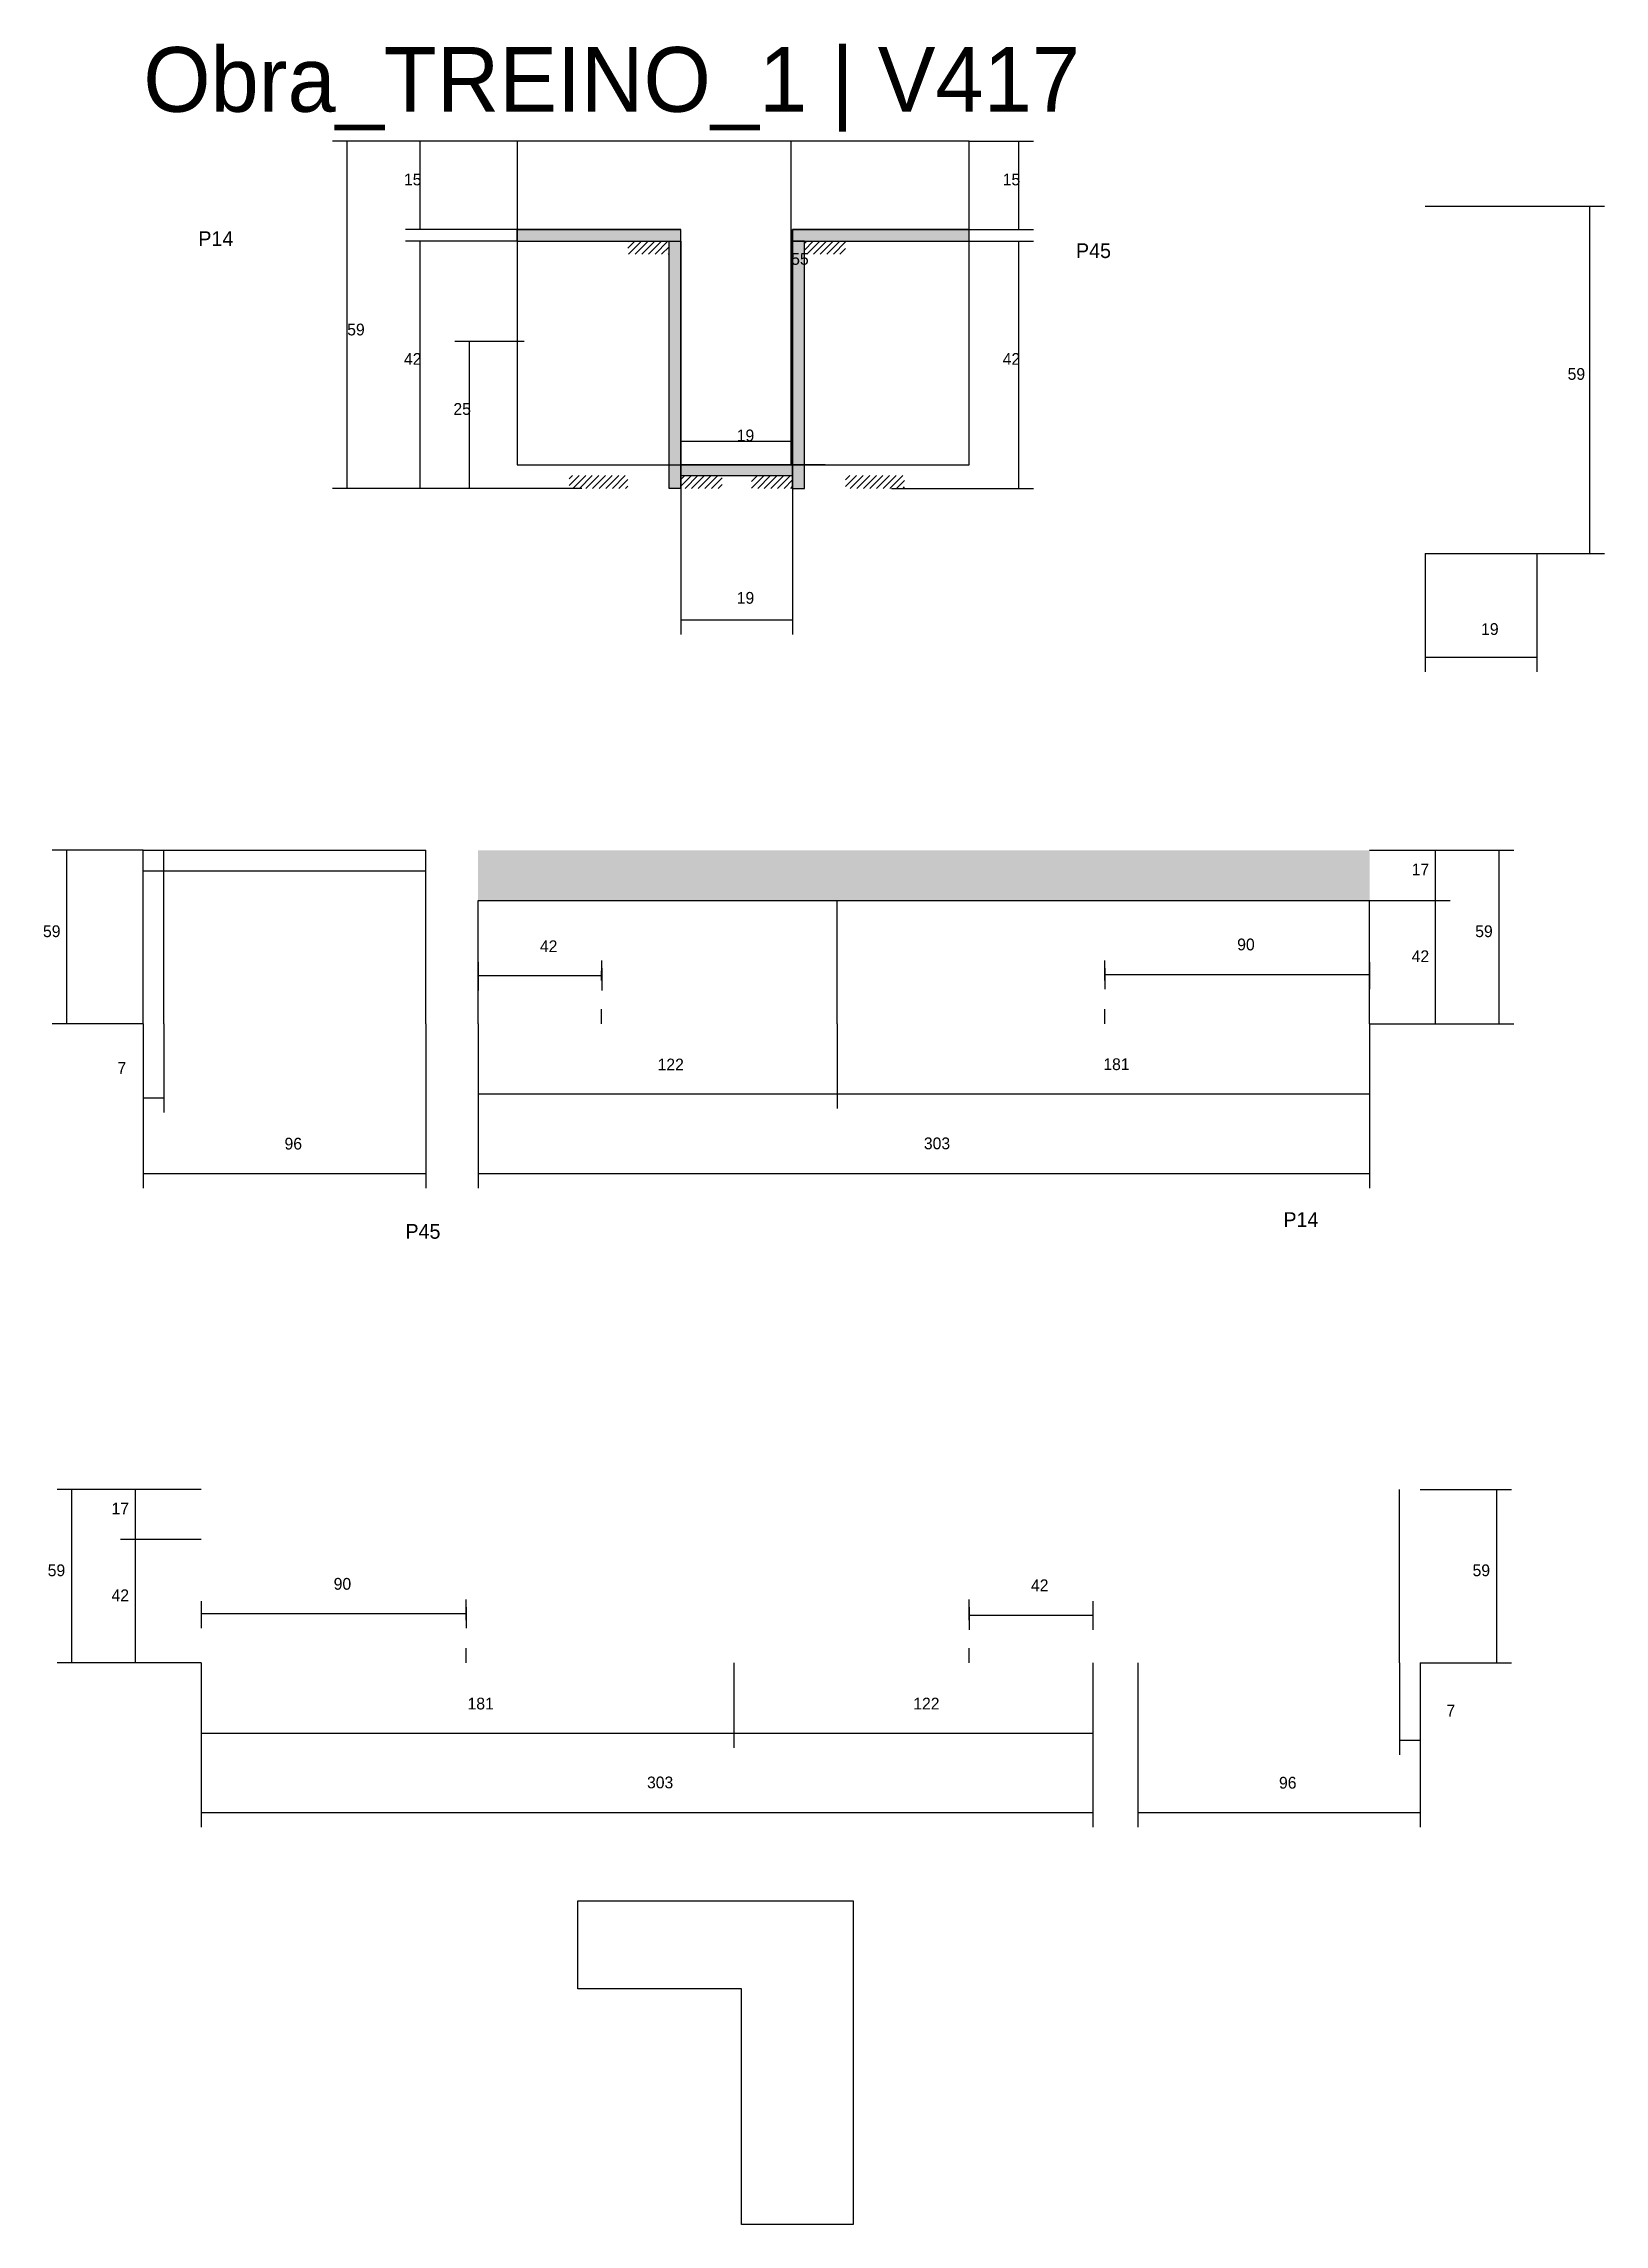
# Model space of a CAD drawing. Header units: metres. Extents: x -132 to 34800, y -36000 to 1848.
# Drawn here: x 17446 to 17977, y -6178 to -5437 of the extents above; entities that cross this region are included whole.
import ezdxf

# ---------------------------------------------------------------- set-up
doc = ezdxf.new("R2010")
doc.units = ezdxf.units.M
for name, color, linetype in [('CONCRETO', 251, 'Continuous'), ('COTA', 4, 'Continuous'), ('Cota Seção (2x)', 4, 'Continuous'), ('Hachura', 253, 'Continuous'), ('LABEL_ID', 3, 'Continuous'), ('NOMENCLATURA', 7, 'Continuous'), ('Painéis', 200, 'Continuous'), ('SARR_2.2x7', 40, 'Continuous')]:
    doc.layers.add(name, color=color, linetype=linetype)

msp = doc.modelspace()

# ---------------------------------------------------------------- texts
at = {"layer": 'COTA'}
for s, p in [('15', (17568.6, -5485)), ('15', (17772.1, -5485)), ('59', (17549.3, -5536)), ('42', (17568.6, -5546)), ('42', (17772.1, -5546)), ('59', (17964.1, -5551.1)), ('25', (17585.4, -5563)), ('19', (17681.7, -5627.2)), ('19', (17934.7, -5637.8)), ('17', (17911.1, -5719.5)), ('59', (17932.7, -5740.5)), ('42', (17911.1, -5749)), ('7', (17471.2, -5787)), ('122', (17654.8, -5785.8)), ('181', (17806.3, -5785.7)), ('96', (17528, -5812.7)), ('303', (17745.3, -5812.6)), ('17', (17469.2, -5936.7)), ('59', (17447.5, -5957.7)), ('42', (17469.2, -5966.2)), ('181', (17590.2, -6003)), ('122', (17741.7, -6003)), ('7', (17922.9, -6005.4)), ('303', (17651.2, -6029.8)), ('96', (17866, -6029.9))]:
    msp.add_text(s, height=4, dxfattribs=at).set_placement(p)
at = {"layer": 'Cota Seção (2x)'}
for s, p in [('55', (17700.2, -5512)), ('19', (17681.7, -5572)), ('59', (17445.9, -5740.5)), ('42', (17614.8, -5745.6)), ('90', (17851.8, -5745)), ('90', (17544.7, -5962.3)), ('42', (17781.7, -5962.8)), ('59', (17931.8, -5957.7))]:
    msp.add_text(s, height=4, dxfattribs=at).set_placement(p)
at = {"layer": 'LABEL_ID'}
msp.add_text('Obra_TREINO_1 | V417', height=22, dxfattribs=at).set_placement((17480, -5460))
at = {"layer": 'NOMENCLATURA'}
for s, p in [('P14', (17498.7, -5505.6)), ('P45', (17797, -5509.7)), ('P45', (17569.1, -5843)), ('P14', (17867.5, -5839))]:
    msp.add_text(s, height=5, dxfattribs=at).set_placement(p)

# ---------------------------------------------------------------- hatches: boundary and pattern name
at = {"layer": 'COTA'}
h = msp.add_hatch(dxfattribs=at)
h.set_pattern_fill('AR-CONC', scale=0.03)
h.paths.add_polyline_path([(17896.8, -5728), (17896.8, -5711), (17896.8, -5711), (17593.8, -5711), (17593.8, -5711), (17593.8, -5728), (17593.8, -5728), (17896.8, -5728)])
at = {"layer": 'Hachura'}
h = msp.add_hatch(color=8, dxfattribs=at)
h.dxf.hatch_style = 1
h.paths.add_polyline_path([(17662.7, -5504), (17662.7, -5500), (17662.7, -5500), (17607.1, -5500), (17607.1, -5500), (17607.1, -5504), (17607.1, -5504), (17662.7, -5504)])
h = msp.add_hatch(dxfattribs=at)
h.set_pattern_fill('ANSI31', scale=0.5)
h.paths.add_polyline_path([(17658.7, -5508.4), (17658.7, -5504), (17658.7, -5504), (17644.7, -5504), (17644.7, -5504), (17644.7, -5508.4), (17644.7, -5508.4), (17658.7, -5508.4)])
h = msp.add_hatch(color=8, dxfattribs=at)
h.dxf.hatch_style = 1
h.paths.add_polyline_path([(17658.7, -5504), (17662.7, -5504), (17662.7, -5504), (17662.7, -5588), (17662.7, -5588), (17658.7, -5588), (17658.7, -5588), (17658.7, -5504)])
h = msp.add_hatch(color=8, dxfattribs=at)
h.dxf.hatch_style = 1
h.paths.add_polyline_path([(17760.7, -5504), (17760.7, -5500), (17760.7, -5500), (17700.7, -5500), (17700.7, -5500), (17700.7, -5504), (17700.7, -5504), (17760.7, -5504)])
h = msp.add_hatch(color=8, dxfattribs=at)
h.dxf.hatch_style = 1
h.paths.add_polyline_path([(17704.7, -5504), (17700.7, -5504), (17700.7, -5504), (17700.7, -5588), (17700.7, -5588), (17704.7, -5588), (17704.7, -5588), (17704.7, -5504)])
h = msp.add_hatch(dxfattribs=at)
h.set_pattern_fill('ANSI31', scale=0.5)
h.paths.add_polyline_path([(17704.7, -5508.4), (17704.7, -5504), (17704.7, -5504), (17718.7, -5504), (17718.7, -5504), (17718.7, -5508.4), (17718.7, -5508.4), (17704.7, -5508.4)])
h = msp.add_hatch(color=8, dxfattribs=at)
h.dxf.hatch_style = 1
h.paths.add_polyline_path([(17700.7, -5583.6), (17700.7, -5580), (17700.7, -5580), (17662.7, -5580), (17662.7, -5580), (17662.7, -5583.6), (17662.7, -5583.6), (17700.7, -5583.6)])
h = msp.add_hatch(dxfattribs=at)
h.set_pattern_fill('ANSI31', scale=0.5)
h.paths.add_polyline_path([(17624.7, -5588), (17624.7, -5583.6), (17624.7, -5583.6), (17644.7, -5583.6), (17644.7, -5583.6), (17644.7, -5588), (17644.7, -5588), (17624.7, -5588)])
h = msp.add_hatch(dxfattribs=at)
h.set_pattern_fill('ANSI31', scale=0.5)
h.paths.add_polyline_path([(17662.7, -5588), (17662.7, -5583.6), (17662.7, -5583.6), (17676.7, -5583.6), (17676.7, -5583.6), (17676.7, -5588), (17676.7, -5588), (17662.7, -5588)])
h = msp.add_hatch(dxfattribs=at)
h.set_pattern_fill('ANSI31', scale=0.5)
h.paths.add_polyline_path([(17700.7, -5588), (17700.7, -5583.6), (17700.7, -5583.6), (17686.7, -5583.6), (17686.7, -5583.6), (17686.7, -5588), (17686.7, -5588), (17700.7, -5588)])
h = msp.add_hatch(dxfattribs=at)
h.set_pattern_fill('ANSI31', scale=0.5)
h.paths.add_polyline_path([(17738.7, -5588), (17738.7, -5583.6), (17738.7, -5583.6), (17718.7, -5583.6), (17718.7, -5583.6), (17718.7, -5588), (17718.7, -5588), (17738.7, -5588)])

# ---------------------------------------------------------------- linework, layer by layer
at = {"layer": 'CONCRETO'}
for points in [[(17607.1, -5580), (17760.7, -5580), (17760.7, -5470), (17607.1, -5470)], [(17627.7, -6098), (17627.7, -6068), (17721.3, -6068), (17721.3, -6098), (17721.3, -6098), (17721.3, -6178), (17683.3, -6178), (17683.3, -6098)]]:
    msp.add_lwpolyline(points, close=True, dxfattribs=at)
at = {"layer": 'COTA'}
for p, q in [((17607.1, -5470), (17544.3, -5470)), ((17549.3, -5588), (17549.3, -5470)), ((17607.1, -5470), (17569.1, -5470)), ((17574.1, -5500), (17574.1, -5470)), ((17760.7, -5470), (17782.6, -5470)), ((17777.6, -5500), (17777.6, -5470)), ((17953.6, -5492.1), (17976.6, -5492.1)), ((17971.6, -5610.1), (17971.6, -5492.1)), ((17607.1, -5500), (17569.1, -5500)), ((17607.1, -5504), (17569.1, -5504)), ((17574.1, -5588), (17574.1, -5504)), ((17760.7, -5500), (17782.6, -5500)), ((17760.7, -5504), (17782.6, -5504)), ((17777.6, -5588), (17777.6, -5504)), ((17609.4, -5538.1), (17585.9, -5538.1)), ((17590.9, -5588), (17590.9, -5538.1)), ((17629.1, -5588), (17544.3, -5588)), ((17629.1, -5588), (17569.1, -5588)), ((17609.4, -5588), (17585.9, -5588)), ((17662.7, -5588), (17662.7, -5637.7)), ((17700.7, -5588), (17700.7, -5637.7)), ((17734.3, -5588), (17782.6, -5588)), ((17915.7, -5610.1), (17915.7, -5650.3)), ((17953.6, -5610.1), (17953.6, -5650.3)), ((17953.6, -5610.1), (17976.6, -5610.1)), ((17662.7, -5632.7), (17700.7, -5632.7)), ((17915.7, -5645.3), (17953.6, -5645.3)), ((17896.8, -5711), (17924.2, -5711)), ((17896.8, -5711), (17945.8, -5711)), ((17919.2, -5728), (17919.2, -5711)), ((17940.8, -5770), (17940.8, -5711)), ((17896.8, -5728), (17924.2, -5728)), ((17896.8, -5728), (17924.2, -5728)), ((17919.2, -5770), (17919.2, -5728)), ((17480, -5770), (17480, -5825.8)), ((17480, -5770), (17480, -5800.1)), ((17487, -5770), (17487, -5800.1)), ((17576, -5770), (17576, -5825.8)), ((17593.8, -5770), (17593.8, -5798.8)), ((17593.8, -5770), (17593.8, -5825.8)), ((17715.8, -5770), (17715.8, -5798.8)), ((17715.8, -5770), (17715.8, -5798.8)), ((17896.8, -5770), (17896.8, -5798.8)), ((17896.8, -5770), (17896.8, -5825.8)), ((17896.8, -5770), (17924.2, -5770)), ((17896.8, -5770), (17945.8, -5770)), ((17480, -5795.1), (17487, -5795.1)), ((17593.8, -5793.8), (17715.8, -5793.8)), ((17715.8, -5793.8), (17896.8, -5793.8)), ((17480, -5820.8), (17576, -5820.8)), ((17593.8, -5820.8), (17896.8, -5820.8)), ((17499.7, -5928.2), (17450.7, -5928.2)), ((17455.7, -5987.2), (17455.7, -5928.2)), ((17499.7, -5928.2), (17472.3, -5928.2)), ((17477.3, -5945.2), (17477.3, -5928.2)), ((17499.7, -5945.2), (17472.3, -5945.2)), ((17499.7, -5945.2), (17472.3, -5945.2)), ((17477.3, -5987.2), (17477.3, -5945.2)), ((17499.7, -5987.2), (17450.7, -5987.2)), ((17499.7, -5987.2), (17472.3, -5987.2)), ((17499.7, -5987.2), (17499.7, -6016)), ((17499.7, -5987.2), (17499.7, -6043)), ((17680.7, -5987.2), (17680.7, -6016)), ((17680.7, -5987.2), (17680.7, -6016)), ((17802.7, -5987.2), (17802.7, -6016)), ((17802.7, -5987.2), (17802.7, -6043)), ((17818, -5987.2), (17818, -6043)), ((17907, -5987.2), (17907, -6018.4)), ((17914, -5987.2), (17914, -6043)), ((17914, -5987.2), (17914, -6018.4)), ((17499.7, -6011), (17680.7, -6011)), ((17680.7, -6011), (17802.7, -6011)), ((17907, -6013.4), (17914, -6013.4)), ((17499.7, -6038), (17802.7, -6038)), ((17818, -6038), (17914, -6038))]:
    msp.add_line(p, q, dxfattribs=at)
at = {"layer": 'Cota Seção (2x)'}
for p, q in [((17711.7, -5470), (17695.2, -5470)), ((17700.2, -5580), (17700.2, -5470)), ((17662.7, -5588), (17662.7, -5567)), ((17662.7, -5572), (17700.7, -5572)), ((17700.7, -5588), (17700.7, -5567)), ((17711.7, -5580), (17695.2, -5580)), ((17480, -5711), (17449, -5711)), ((17454, -5770), (17454, -5711)), ((17593.8, -5749), (17593.8, -5758.6)), ((17635.8, -5751), (17635.8, -5758.6)), ((17806.8, -5751), (17806.8, -5758.2)), ((17896.8, -5749), (17896.8, -5758.2)), ((17593.8, -5753.6), (17635.8, -5753.6)), ((17806.8, -5753.2), (17896.8, -5753.2)), ((17480, -5770), (17449, -5770)), ((17914, -5928.2), (17945, -5928.2)), ((17940, -5987.2), (17940, -5928.2)), ((17499.7, -5966.2), (17499.7, -5975.4)), ((17802.7, -5966.2), (17802.7, -5975.9)), ((17499.7, -5970.4), (17589.7, -5970.4)), ((17589.7, -5968.2), (17589.7, -5975.4)), ((17760.7, -5968.2), (17760.7, -5975.9)), ((17760.7, -5970.9), (17802.7, -5970.9)), ((17914, -5987.2), (17945, -5987.2))]:
    msp.add_line(p, q, dxfattribs=at)
at = {"layer": 'Painéis'}
for p, q in [((17915.7, -5492.1), (17953.6, -5492.1)), ((17607.1, -5500), (17662.7, -5500)), ((17607.1, -5504), (17607.1, -5500)), ((17662.7, -5504), (17662.7, -5500)), ((17662.7, -5588), (17662.7, -5504)), ((17700.7, -5500), (17760.7, -5500)), ((17700.7, -5504), (17700.7, -5500)), ((17700.7, -5588), (17700.7, -5504)), ((17760.7, -5504), (17760.7, -5500)), ((17662.7, -5580), (17700.7, -5580)), ((17662.7, -5583.6), (17662.7, -5580)), ((17700.7, -5583.6), (17700.7, -5580)), ((17915.7, -5610.1), (17953.6, -5610.1)), ((17480, -5711), (17576, -5711)), ((17480, -5770), (17480, -5711)), ((17576, -5770), (17576, -5711)), ((17593.8, -5728), (17896.8, -5728)), ((17593.8, -5770), (17593.8, -5728)), ((17715.8, -5770), (17715.8, -5728)), ((17896.8, -5770), (17896.8, -5728))]:
    msp.add_line(p, q, dxfattribs=at)
for points in [[(17662.7, -5504), (17662.7, -5500), (17607.1, -5500), (17607.1, -5504)], [(17658.7, -5504), (17662.7, -5504), (17662.7, -5588), (17658.7, -5588)], [(17760.7, -5504), (17760.7, -5500), (17700.7, -5500), (17700.7, -5504)], [(17704.7, -5504), (17700.7, -5504), (17700.7, -5588), (17704.7, -5588)], [(17700.7, -5583.6), (17700.7, -5580), (17662.7, -5580), (17662.7, -5583.6)]]:
    msp.add_lwpolyline(points, close=True, dxfattribs=at)
at = {"layer": 'SARR_2.2x7'}
for p, q in [((17487, -5770), (17487, -5711)), ((17480, -5718), (17576, -5718)), ((17635.7, -5755.3), (17635.8, -5748.4)), ((17806.8, -5755.3), (17806.8, -5748.4)), ((17635.7, -5770), (17635.7, -5765)), ((17806.8, -5770), (17806.8, -5765)), ((17907, -5987.2), (17907, -5928.2)), ((17589.7, -5972.6), (17589.7, -5965.6)), ((17760.7, -5972.6), (17760.7, -5965.6)), ((17589.7, -5987.2), (17589.7, -5982.2)), ((17760.7, -5987.2), (17760.7, -5982.2))]:
    msp.add_line(p, q, dxfattribs=at)

msp.set_redraw_order([(e.dxf.handle, doc.entitydb.next_handle()) for e in msp.query("TEXT MTEXT ATTDEF DIMENSION ARC_DIMENSION")])  # texts and dimensions are drawn at this point

doc.saveas('drawing.dxf')
